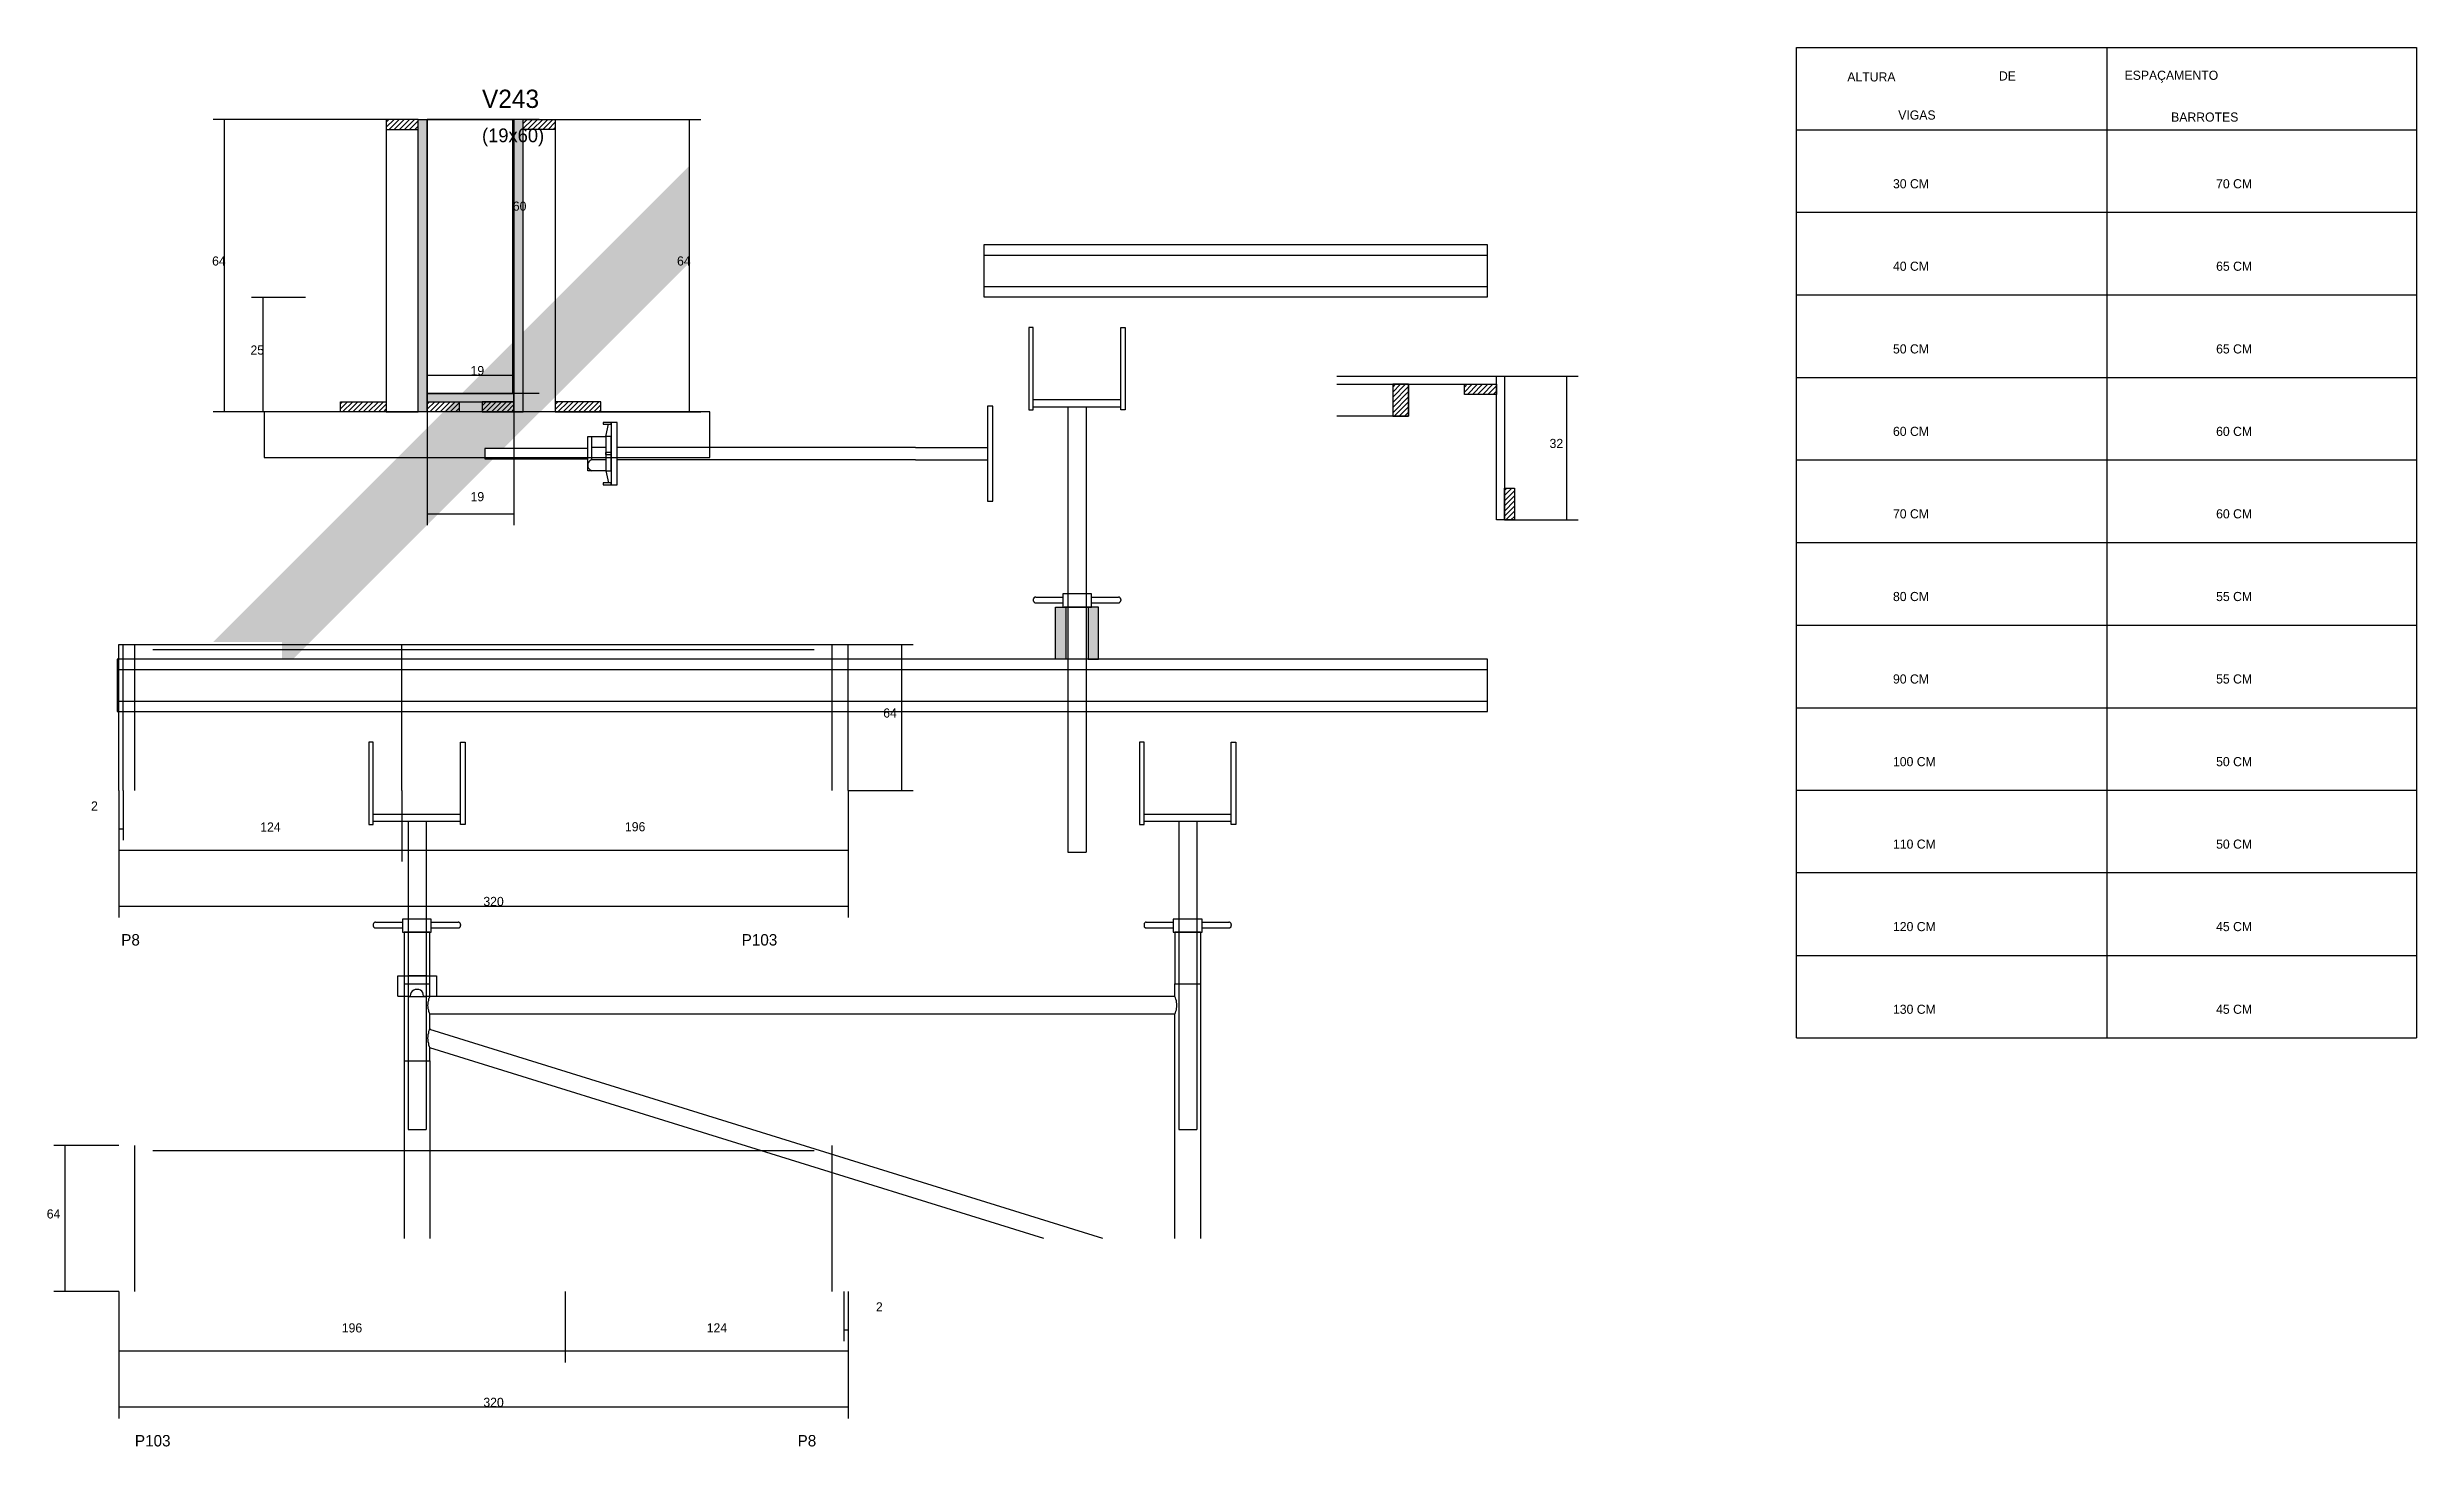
# Model space of a CAD drawing. Header units: metres. Extents: x -2848 to 21926, y -45195 to 1016.
# Drawn here: x 15810 to 16847, y -18181 to -17568 of the extents above; entities that cross this region are included whole.
import ezdxf

# ---------------------------------------------------------------- set-up
doc = ezdxf.new("R2010")
doc.units = ezdxf.units.M
for name, color, linetype in [('BARRA DE ANCORAGEM', 7, 'Continuous'), ('CONCRETO', 251, 'Continuous'), ('COTA', 4, 'Continuous'), ('Cota Seção (2x)', 4, 'Continuous'), ('Demarcação 2', 254, 'Continuous'), ('Escoras', 2, 'Continuous'), ('Forcador', 251, 'Continuous'), ('GARFOS', 7, 'Continuous'), ('Hachura', 253, 'Continuous'), ('Madeira', 126, 'Continuous'), ('NOMENCLATURA', 7, 'Continuous'), ('Painéis', 200, 'Continuous'), ('Perfil Metálico', 251, 'Continuous'), ('SARR_2.2x7', 40, 'Continuous'), ('Texto Seção', 7, 'Continuous')]:
    doc.layers.add(name, color=color, linetype=linetype)

msp = doc.modelspace()

# ---------------------------------------------------------------- texts
at = {"layer": 'COTA'}
for s, p in [('64', (15881.8, -17664)), ('64', (16085.4, -17664)), ('25', (15898.6, -17703)), ('32', (16467.5, -17743.9)), ('19', (15995, -17767.2)), ('64', (16175.7, -17861.9)), ('2', (15828.8, -17902.6)), ('196', (16062.6, -17911.7)), ('124', (15902.9, -17911.8)), ('320', (16000.6, -17944.4)), ('64', (15809.4, -18081.2)), ('2', (16172.5, -18121.9)), ('196', (15938.6, -18131.1)), ('124', (16098.4, -18131.1)), ('320', (16000.6, -18163.7))]:
    msp.add_text(s, height=4, dxfattribs=at).set_placement(p)
at = {"layer": 'Cota Seção (2x)'}
for s, p in [('60', (16013.5, -17640)), ('19', (15995, -17712))]:
    msp.add_text(s, height=4, dxfattribs=at).set_placement(p)
at = {"layer": 'GARFOS'}
for s, p in [('ALTURA   ', (16597.9, -17583.4)), ('DE', (16664.3, -17583)), ('ESPAÇAMENTO', (16719.3, -17582.7)), ('VIGAS', (16620.2, -17600.1)), ('BARROTES', (16739.7, -17601)), ('30 CM', (16617.9, -17630.2)), ('70 CM', (16759.4, -17630.2)), ('40 CM', (16617.9, -17666.3)), ('65 CM', (16759.4, -17666.3)), ('50 CM', (16617.9, -17702.5)), ('65 CM', (16759.4, -17702.5)), ('60 CM', (16617.9, -17738.6)), ('60 CM', (16759.4, -17738.6)), ('70 CM', (16617.9, -17774.7)), ('60 CM', (16759.4, -17774.7)), ('80 CM', (16617.9, -17810.9)), ('55 CM', (16759.4, -17810.9)), ('90 CM', (16617.9, -17847)), ('55 CM', (16759.4, -17847)), ('100 CM', (16617.9, -17883.2)), ('50 CM', (16759.4, -17883.2)), ('110 CM', (16617.9, -17919.3)), ('50 CM', (16759.4, -17919.3)), ('120 CM', (16617.9, -17955.4)), ('45 CM', (16759.4, -17955.4)), ('130 CM', (16617.9, -17991.6)), ('45 CM', (16759.4, -17991.6))]:
    msp.add_text(s, height=4, dxfattribs=at).set_placement(p)
at = {"layer": 'NOMENCLATURA'}
for s, p in [('P8', (15842, -17961.7)), ('P103', (16113.7, -17961.7)), ('P103', (15848, -18181)), ('P8', (16138.2, -18181))]:
    msp.add_text(s, height=5, dxfattribs=at).set_placement(p)
at = {"layer": 'Texto Seção'}
for s, height, p in [('V243', 8, (16000, -17595)), ('(19x60)', 6, (16000, -17610))]:
    msp.add_text(s, height=height, dxfattribs=at).set_placement(p)

# ---------------------------------------------------------------- hatches: boundary and pattern name
at = {"layer": 'Demarcação 2'}
h = msp.add_hatch(color=8, dxfattribs=at)
h.dxf.hatch_style = 1
h.paths.add_polyline_path([(16090.8, -17662.8), (16090.8, -17620.4), (15882.3, -17828.8), (15912.4, -17828.8), (15912.4, -17836.4), (15917.2, -17836.4), (16005, -17748.6), (16001.3, -17748.6), (16001.3, -17744.1), (16009.4, -17744.1)])
at = {"layer": 'Hachura'}
h = msp.add_hatch(dxfattribs=at)
h.set_pattern_fill('ANSI31', scale=0.5)
h.paths.add_polyline_path([(15972, -17604.4), (15972, -17600), (15972, -17600), (15958, -17600), (15958, -17600), (15958, -17604.4), (15958, -17604.4), (15972, -17604.4)])
h = msp.add_hatch(color=8, dxfattribs=at)
h.dxf.hatch_style = 1
h.paths.add_polyline_path([(15976, -17600), (15972, -17600), (15972, -17600), (15972, -17728), (15972, -17728), (15976, -17728), (15976, -17728), (15976, -17600)])
h = msp.add_hatch(color=8, dxfattribs=at)
h.dxf.hatch_style = 1
h.paths.add_polyline_path([(16018, -17600), (16014, -17600), (16014, -17600), (16014, -17728), (16014, -17728), (16018, -17728), (16018, -17728), (16018, -17600)])
h = msp.add_hatch(dxfattribs=at)
h.set_pattern_fill('ANSI31', scale=0.5)
h.paths.add_polyline_path([(16018, -17604.4), (16018, -17600), (16018, -17600), (16032, -17600), (16032, -17600), (16032, -17604.4), (16032, -17604.4), (16018, -17604.4)])
h = msp.add_hatch(color=8, dxfattribs=at)
h.dxf.hatch_style = 1
h.paths.add_polyline_path([(16014, -17723.6), (16014, -17720), (16014, -17720), (15976, -17720), (15976, -17720), (15976, -17723.6), (15976, -17723.6), (16014, -17723.6)])
h = msp.add_hatch(dxfattribs=at)
h.set_pattern_fill('ANSI31', scale=0.5)
h.paths.add_polyline_path([(16405.8, -17716), (16398.8, -17716), (16398.8, -17730), (16405.8, -17730)])
h = msp.add_hatch(dxfattribs=at)
h.set_pattern_fill('ANSI31', scale=0.5)
h.paths.add_polyline_path([(16430.2, -17716), (16430.2, -17720.4), (16430.2, -17720.4), (16444.2, -17720.4), (16444.2, -17720.4), (16444.2, -17716), (16444.2, -17716), (16430.2, -17716)])
h = msp.add_hatch(dxfattribs=at)
h.set_pattern_fill('ANSI31', scale=0.5)
h.paths.add_polyline_path([(15938, -17728), (15938, -17723.6), (15938, -17723.6), (15958, -17723.6), (15958, -17723.6), (15958, -17728), (15958, -17728), (15938, -17728)])
h = msp.add_hatch(dxfattribs=at)
h.set_pattern_fill('ANSI31', scale=0.5)
h.paths.add_polyline_path([(15976, -17728), (15976, -17723.6), (15976, -17723.6), (15990, -17723.6), (15990, -17723.6), (15990, -17728), (15990, -17728), (15976, -17728)])
h = msp.add_hatch(dxfattribs=at)
h.set_pattern_fill('ANSI31', scale=0.5)
h.paths.add_polyline_path([(16014, -17728), (16014, -17723.6), (16014, -17723.6), (16000, -17723.6), (16000, -17723.6), (16000, -17728), (16000, -17728), (16014, -17728)])
h = msp.add_hatch(dxfattribs=at)
h.set_pattern_fill('ANSI31', scale=0.5)
h.paths.add_polyline_path([(16052, -17728), (16052, -17723.6), (16052, -17723.6), (16032, -17723.6), (16032, -17723.6), (16032, -17728), (16032, -17728), (16052, -17728)])
h = msp.add_hatch(dxfattribs=at)
h.set_pattern_fill('ANSI31', scale=0.5)
h.paths.add_polyline_path([(16447.8, -17775.4), (16452.2, -17775.4), (16452.2, -17775.4), (16452.2, -17761.5), (16452.2, -17761.5), (16447.8, -17761.5), (16447.8, -17761.5), (16447.8, -17775.4)])
at = {"layer": 'Perfil Metálico'}
h = msp.add_hatch(color=8, dxfattribs=at)
h.dxf.hatch_style = 1
h.paths.add_polyline_path([(16251.1, -17836.4), (16255.6, -17836.4), (16255.6, -17813.6), (16251.1, -17813.6)])
h = msp.add_hatch(color=8, dxfattribs=at)
h.dxf.hatch_style = 1
h.paths.add_polyline_path([(16265.5, -17836.4), (16270, -17836.4), (16270, -17813.6), (16265.5, -17813.6)])

# ---------------------------------------------------------------- linework, layer by layer
at = {"layer": 'BARRA DE ANCORAGEM'}
for p, q in [((16054.2, -17738.8), (16055.4, -17733.5)), ((16056.5, -17732.7), (16056.5, -17760)), ((16046.4, -17750.9), (16046.3, -17751.4)), ((16046.3, -17751.4), (16046.4, -17752)), ((16046.5, -17750.4), (16046.4, -17750.9)), ((16046.4, -17752), (16046.5, -17752.5)), ((16046.8, -17749.9), (16046.5, -17750.4)), ((16047.2, -17749.5), (16046.8, -17749.9)), ((16047.6, -17749.2), (16047.2, -17749.5)), ((16048.1, -17749), (16047.6, -17749.2)), ((16090.8, -17743.7), (16059.2, -17743.7)), ((16090.8, -17749), (16059.2, -17749)), ((16189.8, -17743.7), (16090.8, -17743.7)), ((16189.8, -17749), (16090.8, -17749)), ((16189.8, -17743.7), (16221.3, -17743.7)), ((16189.8, -17749), (16221.3, -17749)), ((16046.5, -17752.5), (16046.8, -17752.9)), ((16046.8, -17752.9), (16047.2, -17753.3)), ((16047.2, -17753.3), (16047.6, -17753.6)), ((16047.6, -17753.6), (16048.1, -17753.9)), ((16054.2, -17753.9), (16055.4, -17759.2))]:
    msp.add_line(p, q, dxfattribs=at)
for points in [[(16223.7, -17767.2), (16223.7, -17725.5), (16221.3, -17725.5), (16221.3, -17767.2)], [(16056.5, -17732.7), (16053, -17732.7), (16053, -17733.5), (16056.5, -17733.5)], [(16056.5, -17738.8), (16054.2, -17738.8), (16054.2, -17753.9), (16056.5, -17753.9)], [(16059.2, -17760), (16059.2, -17732.7), (16056.5, -17732.7), (16056.5, -17760)], [(16046.3, -17744.1), (16001.3, -17744.1), (16001.3, -17748.6), (16046.3, -17748.6)], [(16056.5, -17759.2), (16053, -17759.2), (16053, -17760), (16056.5, -17760)]]:
    msp.add_lwpolyline(points, close=True, dxfattribs=at)
for points in [[(16054.2, -17753.9), (16046.3, -17753.9), (16046.3, -17738.8), (16054.2, -17738.8)], [(16054.2, -17743.7), (16048.1, -17743.7), (16048.1, -17738.8)], [(16054.2, -17749), (16048.1, -17749), (16048.1, -17743.7)], [(16054.2, -17746.8), (16056.5, -17746.8), (16056.5, -17745.9), (16054.2, -17745.9), (16054.2, -17746.8), (16054.2, -17745.9)]]:
    msp.add_lwpolyline(points, dxfattribs=at)
at = {"layer": 'CONCRETO'}
for points in [[(15976, -17600), (15976, -17600), (16014, -17600), (16014, -17628), (16014, -17628), (16014, -17720), (15976, -17720), (15976, -17600)], [(15976, -17720), (16014, -17720), (16014, -17600), (15976, -17600)]]:
    msp.add_lwpolyline(points, close=True, dxfattribs=at)
at = {"layer": 'COTA'}
for p, q in [((15958, -17600), (15882.3, -17600)), ((15887.3, -17728), (15887.3, -17600)), ((16032, -17600), (16095.9, -17600)), ((16090.9, -17728), (16090.9, -17600)), ((15922.7, -17678), (15899.1, -17678)), ((15904.1, -17728), (15904.1, -17678)), ((16447.8, -17712.4), (16480, -17712.4)), ((16475, -17775.4), (16475, -17712.4)), ((15942.4, -17728), (15882.3, -17728)), ((15922.7, -17728), (15899.1, -17728)), ((15976, -17728), (15976, -17777.7)), ((16014, -17728), (16014, -17777.7)), ((16047.6, -17728), (16095.9, -17728)), ((15976, -17772.7), (16014, -17772.7)), ((16447.8, -17775.4), (16480, -17775.4)), ((16160.4, -17829.9), (16188.8, -17829.9)), ((16183.8, -17893.9), (16183.8, -17829.9)), ((15840.9, -17893.9), (15840.9, -17924.9)), ((15840.9, -17893.9), (15840.9, -17949.4)), ((15840.9, -17893.9), (15840.9, -17915.6)), ((15842.9, -17893.9), (15842.9, -17915.6)), ((15964.9, -17893.9), (15964.9, -17924.9)), ((15964.9, -17893.9), (15964.9, -17924.9)), ((16160.4, -17893.9), (16160.4, -17924.9)), ((16160.4, -17893.9), (16160.4, -17949.4)), ((16160.4, -17893.9), (16188.8, -17893.9)), ((15840.9, -17910.6), (15842.9, -17910.6)), ((15840.9, -17919.9), (15964.9, -17919.9)), ((15964.9, -17919.9), (16160.4, -17919.9)), ((15840.9, -17944.4), (16160.4, -17944.4)), ((15840.9, -18049.2), (15812.5, -18049.2)), ((15817.5, -18113.2), (15817.5, -18049.2)), ((15840.9, -18113.2), (15812.5, -18113.2)), ((15840.9, -18113.2), (15840.9, -18144.2)), ((15840.9, -18113.2), (15840.9, -18168.7)), ((16036.4, -18113.2), (16036.4, -18144.2)), ((16036.4, -18113.2), (16036.4, -18144.2)), ((16158.4, -18113.2), (16158.4, -18134.9)), ((16160.4, -18113.2), (16160.4, -18144.2)), ((16160.4, -18113.2), (16160.4, -18168.7)), ((16160.4, -18113.2), (16160.4, -18134.9)), ((16158.4, -18129.9), (16160.4, -18129.9)), ((15840.9, -18139.2), (16036.4, -18139.2)), ((16036.4, -18139.2), (16160.4, -18139.2)), ((15840.9, -18163.7), (16160.4, -18163.7))]:
    msp.add_line(p, q, dxfattribs=at)
at = {"layer": 'Cota Seção (2x)'}
for p, q in [((16025, -17600), (16008.5, -17600)), ((16013.5, -17720), (16013.5, -17600)), ((15976, -17728), (15976, -17707)), ((16014, -17728), (16014, -17707)), ((15976, -17712), (16014, -17712)), ((16025, -17720), (16008.5, -17720))]:
    msp.add_line(p, q, dxfattribs=at)
at = {"layer": 'Escoras'}
for p, q in [((16266.2, -17813.6), (16254.9, -17813.6)), ((15965.9, -17955.9), (15965.9, -18090)), ((15977.1, -17955.9), (15965.9, -17955.9)), ((15977.1, -17978.4), (15977.1, -17955.9)), ((16314.6, -17955.9), (16303.4, -17955.9)), ((16303.4, -17955.9), (16303.4, -17978.4)), ((16314.6, -17955.9), (16314.6, -18090)), ((15963.1, -17975), (15980, -17975)), ((15963.1, -17983.8), (15963.1, -17975)), ((15965.9, -17978.4), (15977.1, -17978.4)), ((15975.5, -17975), (15967.6, -17975)), ((15977.1, -17984), (15977.1, -17978.4)), ((15980, -17975), (15980, -17983.8)), ((16303.4, -17978.4), (16314.6, -17978.4)), ((16303.4, -17984), (16303.4, -17978.4)), ((15963.1, -17983.8), (15968.6, -17983.8)), ((15975.5, -17984.1), (15967.6, -17984.1)), ((15968.7, -17983), (15968.6, -17983.8)), ((15969, -17982.3), (15968.7, -17983)), ((15969.4, -17981.7), (15969, -17982.3)), ((15970.1, -17981.3), (15969.4, -17981.7)), ((15970.8, -17981), (15970.1, -17981.3)), ((15971.5, -17980.9), (15970.8, -17981)), ((15972.3, -17981), (15971.5, -17980.9)), ((15973, -17981.3), (15972.3, -17981)), ((15973.6, -17981.7), (15973, -17981.3)), ((15974.1, -17982.3), (15973.6, -17981.7)), ((15974.3, -17983), (15974.1, -17982.3)), ((15974.4, -17983.8), (15974.3, -17983)), ((15974.4, -17983.8), (15980, -17983.8)), ((15976.3, -17987.2), (15976.2, -17987.9)), ((15976.2, -17987.9), (15976.3, -17988.5)), ((15976.5, -17985.9), (15976.3, -17986.5)), ((15976.3, -17986.5), (15976.3, -17987.2)), ((15976.3, -17988.5), (15976.3, -17989.2)), ((15976.3, -17989.2), (15976.5, -17989.8)), ((15976.6, -17985.2), (15976.5, -17985.9)), ((15976.5, -17989.8), (15976.6, -17990.5)), ((15976.9, -17984.6), (15976.6, -17985.2)), ((15976.6, -17990.5), (15976.9, -17991.1)), ((15977.1, -17984), (15976.9, -17984.6)), ((16303.4, -17984), (15977.1, -17984)), ((16303.7, -17984.6), (16303.4, -17984)), ((16303.9, -17985.2), (16303.7, -17984.6)), ((16303.7, -17991.1), (16303.9, -17990.5)), ((16304.1, -17985.9), (16303.9, -17985.2)), ((16303.9, -17990.5), (16304.1, -17989.8)), ((16304.2, -17986.5), (16304.1, -17985.9)), ((16304.1, -17989.8), (16304.2, -17989.2)), ((16304.3, -17987.2), (16304.2, -17986.5)), ((16304.2, -17989.2), (16304.3, -17988.5)), ((16304.3, -17987.9), (16304.3, -17987.2)), ((16304.3, -17988.5), (16304.3, -17987.9)), ((15976.5, -18000.1), (15976.3, -18000.8)), ((15976.3, -18000.8), (15976.3, -18001.6)), ((15976.6, -17999.4), (15976.5, -18000.1)), ((15976.9, -17998.7), (15976.6, -17999.4)), ((15976.9, -17991.1), (15977.1, -17991.7)), ((15977.1, -17998), (15976.9, -17998.7)), ((16303.4, -17991.7), (15977.1, -17991.7)), ((15977.1, -17998), (15977.1, -17991.7)), ((16271.9, -18090), (15977.1, -17998.5)), ((16303.4, -17991.7), (16303.7, -17991.1)), ((16303.4, -18090), (16303.4, -17991.7)), ((15976.3, -18001.6), (15976.2, -18002.3)), ((15976.2, -18002.3), (15976.3, -18003)), ((15976.3, -18003), (15976.3, -18003.7)), ((15976.3, -18003.7), (15976.5, -18004.5)), ((15976.5, -18004.5), (15976.6, -18005.2)), ((15976.6, -18005.2), (15976.9, -18005.9)), ((15976.9, -18005.9), (15977.1, -18006.5)), ((16246.1, -18090), (15977.1, -18006.5)), ((15977.1, -18012.2), (15977.1, -18006.5)), ((15965.9, -18012.2), (15977.1, -18012.2)), ((15977.1, -18012.2), (15977.1, -18090))]:
    msp.add_line(p, q, dxfattribs=at)
at = {"layer": 'Forcador'}
for p, q in [((16241.4, -17722.7), (16279.7, -17722.7)), ((16241.4, -17725.8), (16279.7, -17725.8)), ((16256.6, -17725.8), (16256.6, -17836.4)), ((16264.5, -17725.8), (16264.5, -17836.4)), ((16241.5, -17809.9), (16241.4, -17810)), ((16241.4, -17810), (16241.4, -17810.2)), ((16241.4, -17810.2), (16241.4, -17810.6)), ((16241.4, -17810.6), (16241.4, -17810.8)), ((16241.4, -17810.8), (16241.5, -17810.9)), ((16241.6, -17809.7), (16241.5, -17809.8)), ((16241.5, -17809.8), (16241.5, -17809.9)), ((16241.5, -17810.9), (16241.5, -17811)), ((16241.5, -17811), (16241.6, -17811.1)), ((16241.7, -17809.5), (16241.6, -17809.6)), ((16241.6, -17809.6), (16241.6, -17809.7)), ((16241.6, -17811.1), (16241.6, -17811.2)), ((16241.6, -17811.2), (16241.7, -17811.3)), ((16241.8, -17809.4), (16241.7, -17809.5)), ((16241.7, -17811.3), (16241.8, -17811.4)), ((16241.9, -17809.3), (16241.8, -17809.4)), ((16241.8, -17811.4), (16241.9, -17811.5)), ((16242.1, -17809.2), (16241.9, -17809.3)), ((16241.9, -17811.5), (16242.1, -17811.6)), ((16242.2, -17809.2), (16242.1, -17809.2)), ((16242.1, -17811.6), (16242.2, -17811.6)), ((16242.3, -17809.2), (16242.2, -17809.2)), ((16242.2, -17811.6), (16242.3, -17811.6)), ((16242.5, -17809.2), (16242.3, -17809.2)), ((16242.3, -17811.6), (16242.5, -17811.6)), ((16242.5, -17809.2), (16254.3, -17809.2)), ((16242.5, -17811.6), (16254.3, -17811.6)), ((16266.9, -17809.2), (16278.7, -17809.2)), ((16266.9, -17811.6), (16278.7, -17811.6)), ((16278.8, -17809.2), (16278.7, -17809.2)), ((16278.7, -17811.6), (16278.8, -17811.6)), ((16278.9, -17809.2), (16278.8, -17809.2)), ((16278.8, -17811.6), (16278.9, -17811.6)), ((16279.1, -17809.2), (16278.9, -17809.2)), ((16278.9, -17811.6), (16279.1, -17811.6)), ((16279.2, -17809.3), (16279.1, -17809.2)), ((16279.1, -17811.6), (16279.2, -17811.5)), ((16279.3, -17809.4), (16279.2, -17809.3)), ((16279.2, -17811.5), (16279.3, -17811.4)), ((16279.4, -17809.5), (16279.3, -17809.4)), ((16279.3, -17811.4), (16279.4, -17811.3)), ((16279.5, -17809.6), (16279.4, -17809.5)), ((16279.4, -17811.3), (16279.5, -17811.2)), ((16279.6, -17809.7), (16279.5, -17809.6)), ((16279.5, -17811.2), (16279.6, -17811.1)), ((16279.6, -17809.8), (16279.6, -17809.7)), ((16279.7, -17809.9), (16279.6, -17809.8)), ((16279.6, -17811), (16279.7, -17810.9)), ((16279.6, -17811.1), (16279.6, -17811)), ((16279.7, -17810), (16279.7, -17809.9)), ((16279.7, -17810.2), (16279.7, -17810)), ((16279.7, -17810.2), (16279.7, -17810.6)), ((16279.7, -17810.8), (16279.7, -17810.6)), ((16279.7, -17810.9), (16279.7, -17810.8)), ((16256.6, -17836.4), (16256.6, -17859.2)), ((16264.5, -17836.4), (16264.5, -17859.2)), ((16256.6, -17859.2), (16256.6, -17920.8)), ((16264.5, -17859.2), (16264.5, -17920.8)), ((15952.4, -17904.2), (15990.6, -17904.2)), ((15952.4, -17907.3), (15990.6, -17907.3)), ((15967.6, -17907.3), (15967.6, -18042.3)), ((15975.5, -17907.3), (15975.5, -18042.3)), ((16289.9, -17904.2), (16328.1, -17904.2)), ((16289.9, -17907.3), (16328.1, -17907.3)), ((16305.1, -17907.3), (16305.1, -18042.3)), ((16313, -17907.3), (16313, -18042.3)), ((16256.6, -17920.8), (16264.5, -17920.8)), ((15952.5, -17952.1), (15952.4, -17952.3)), ((15952.4, -17952.3), (15952.4, -17952.4)), ((15952.4, -17952.4), (15952.4, -17952.5)), ((15952.4, -17952.5), (15952.4, -17953)), ((15952.4, -17953), (15952.4, -17953.1)), ((15952.4, -17953.1), (15952.4, -17953.2)), ((15952.4, -17953.2), (15952.5, -17953.4)), ((15952.6, -17951.9), (15952.5, -17952)), ((15952.5, -17952), (15952.5, -17952.1)), ((15952.5, -17953.4), (15952.5, -17953.5)), ((15952.5, -17953.5), (15952.6, -17953.6)), ((15952.7, -17951.8), (15952.6, -17951.9)), ((15952.6, -17953.6), (15952.7, -17953.7)), ((15952.8, -17951.7), (15952.7, -17951.8)), ((15952.7, -17953.7), (15952.8, -17953.8)), ((15952.9, -17951.6), (15952.8, -17951.7)), ((15952.8, -17953.8), (15952.9, -17953.9)), ((15953, -17951.6), (15952.9, -17951.6)), ((15952.9, -17953.9), (15953, -17953.9)), ((15953.1, -17951.5), (15953, -17951.6)), ((15953, -17953.9), (15953.1, -17954)), ((15953.3, -17951.5), (15953.1, -17951.5)), ((15953.1, -17954), (15953.3, -17954)), ((15953.4, -17951.5), (15953.3, -17951.5)), ((15953.3, -17954), (15953.4, -17954)), ((15953.4, -17951.5), (15965.2, -17951.5)), ((15953.4, -17954), (15965.2, -17954)), ((15977.8, -17951.5), (15989.6, -17951.5)), ((15977.8, -17954), (15989.6, -17954)), ((15989.8, -17951.5), (15989.6, -17951.5)), ((15989.6, -17954), (15989.8, -17954)), ((15989.9, -17951.5), (15989.8, -17951.5)), ((15989.8, -17954), (15989.9, -17954)), ((15990, -17951.6), (15989.9, -17951.5)), ((15989.9, -17954), (15990, -17953.9)), ((15990.1, -17951.6), (15990, -17951.6)), ((15990, -17953.9), (15990.1, -17953.9)), ((15990.2, -17951.7), (15990.1, -17951.6)), ((15990.1, -17953.9), (15990.2, -17953.8)), ((15990.3, -17951.8), (15990.2, -17951.7)), ((15990.2, -17953.8), (15990.3, -17953.7)), ((15990.4, -17951.9), (15990.3, -17951.8)), ((15990.3, -17953.7), (15990.4, -17953.6)), ((15990.5, -17952), (15990.4, -17951.9)), ((15990.4, -17953.6), (15990.5, -17953.5)), ((15990.6, -17952.1), (15990.5, -17952)), ((15990.5, -17953.5), (15990.6, -17953.4)), ((15990.6, -17952.3), (15990.6, -17952.1)), ((15990.6, -17952.4), (15990.6, -17952.3)), ((15990.6, -17952.5), (15990.6, -17952.4)), ((15990.6, -17952.5), (15990.6, -17953)), ((15990.6, -17953.1), (15990.6, -17953)), ((15990.6, -17953.2), (15990.6, -17953.1)), ((15990.6, -17953.4), (15990.6, -17953.2)), ((16290, -17952.1), (16289.9, -17952.3)), ((16289.9, -17952.3), (16289.9, -17952.4)), ((16289.9, -17952.4), (16289.9, -17952.5)), ((16289.9, -17952.5), (16289.9, -17953)), ((16289.9, -17953), (16289.9, -17953.1)), ((16289.9, -17953.1), (16289.9, -17953.2)), ((16289.9, -17953.2), (16290, -17953.4)), ((16290.1, -17951.9), (16290, -17952)), ((16290, -17952), (16290, -17952.1)), ((16290, -17953.4), (16290, -17953.5)), ((16290, -17953.5), (16290.1, -17953.6)), ((16290.2, -17951.8), (16290.1, -17951.9)), ((16290.1, -17953.6), (16290.2, -17953.7)), ((16290.3, -17951.7), (16290.2, -17951.8)), ((16290.2, -17953.7), (16290.3, -17953.8)), ((16290.4, -17951.6), (16290.3, -17951.7)), ((16290.3, -17953.8), (16290.4, -17953.9)), ((16290.5, -17951.6), (16290.4, -17951.6)), ((16290.4, -17953.9), (16290.5, -17953.9)), ((16290.6, -17951.5), (16290.5, -17951.6)), ((16290.5, -17953.9), (16290.6, -17954)), ((16290.8, -17951.5), (16290.6, -17951.5)), ((16290.6, -17954), (16290.8, -17954)), ((16290.9, -17951.5), (16290.8, -17951.5)), ((16290.8, -17954), (16290.9, -17954)), ((16290.9, -17951.5), (16302.7, -17951.5)), ((16290.9, -17954), (16302.7, -17954)), ((16315.3, -17951.5), (16327.1, -17951.5)), ((16315.3, -17954), (16327.1, -17954)), ((16327.3, -17951.5), (16327.1, -17951.5)), ((16327.1, -17954), (16327.3, -17954)), ((16327.4, -17951.5), (16327.3, -17951.5)), ((16327.3, -17954), (16327.4, -17954)), ((16327.5, -17951.6), (16327.4, -17951.5)), ((16327.4, -17954), (16327.5, -17953.9)), ((16327.6, -17951.6), (16327.5, -17951.6)), ((16327.5, -17953.9), (16327.6, -17953.9)), ((16327.7, -17951.7), (16327.6, -17951.6)), ((16327.6, -17953.9), (16327.7, -17953.8)), ((16327.8, -17951.8), (16327.7, -17951.7)), ((16327.7, -17953.8), (16327.8, -17953.7)), ((16327.9, -17951.9), (16327.8, -17951.8)), ((16327.8, -17953.7), (16327.9, -17953.6)), ((16328, -17952), (16327.9, -17951.9)), ((16327.9, -17953.6), (16328, -17953.5)), ((16328.1, -17952.1), (16328, -17952)), ((16328, -17953.5), (16328.1, -17953.4)), ((16328.1, -17952.3), (16328.1, -17952.1)), ((16328.1, -17952.4), (16328.1, -17952.3)), ((16328.1, -17952.5), (16328.1, -17952.4)), ((16328.1, -17952.5), (16328.1, -17953)), ((16328.1, -17953.1), (16328.1, -17953)), ((16328.1, -17953.2), (16328.1, -17953.1)), ((16328.1, -17953.4), (16328.1, -17953.2)), ((15967.6, -18042.3), (15975.5, -18042.3)), ((16305.1, -18042.3), (16313, -18042.3))]:
    msp.add_line(p, q, dxfattribs=at)
for points in [[(16239.5, -17691.2), (16239.5, -17727.2), (16241.4, -17727.2), (16241.4, -17691.2)], [(16281.6, -17691.2), (16281.6, -17727.2), (16279.7, -17727.2), (16279.7, -17691.2)], [(16254.3, -17807.7), (16254.3, -17813.6), (16266.9, -17813.6), (16266.9, -17807.7)], [(15950.5, -17872.7), (15950.5, -17908.7), (15952.4, -17908.7), (15952.4, -17872.7)], [(15992.6, -17872.7), (15992.6, -17908.7), (15990.6, -17908.7), (15990.6, -17872.7)], [(16288, -17872.7), (16288, -17908.7), (16289.9, -17908.7), (16289.9, -17872.7)], [(16330.1, -17872.7), (16330.1, -17908.7), (16328.1, -17908.7), (16328.1, -17872.7)], [(15965.2, -17950.1), (15965.2, -17955.9), (15977.8, -17955.9), (15977.8, -17950.1)], [(16302.7, -17950.1), (16302.7, -17955.9), (16315.3, -17955.9), (16315.3, -17950.1)]]:
    msp.add_lwpolyline(points, close=True, dxfattribs=at)
at = {"layer": 'GARFOS'}
for p, q in [((16575.7, -18002.1), (16575.7, -17568.5)), ((16575.7, -17568.5), (16847.2, -17568.5)), ((16711.5, -17568.5), (16711.5, -18002.1)), ((16847.2, -17568.5), (16847.2, -18002.1)), ((16575.7, -17604.6), (16847.2, -17604.6)), ((16575.7, -17604.6), (16847.2, -17604.6)), ((16575.7, -17640.7), (16847.2, -17640.7)), ((16575.7, -17676.9), (16847.2, -17676.9)), ((16575.7, -17713), (16847.2, -17713)), ((16575.7, -17749.1), (16847.2, -17749.1)), ((16575.7, -17785.3), (16847.2, -17785.3)), ((16575.7, -17821.4), (16847.2, -17821.4)), ((16575.7, -17857.6), (16847.2, -17857.6)), ((16575.7, -17893.7), (16847.2, -17893.7)), ((16575.7, -17929.8), (16847.2, -17929.8)), ((16575.7, -17966), (16847.2, -17966)), ((16575.7, -18002.1), (16847.2, -18002.1))]:
    msp.add_line(p, q, dxfattribs=at)
at = {"layer": 'Madeira'}
for points in [[(15972, -17604.4), (15972, -17600), (15958, -17600), (15958, -17604.4)], [(15972, -17600), (15958, -17600), (15958, -17728), (15972, -17728)], [(16018, -17604.4), (16018, -17600), (16032, -17600), (16032, -17604.4)], [(16018, -17600), (16032, -17600), (16032, -17728), (16018, -17728)], [(16405.8, -17730), (16405.8, -17716), (16398.8, -17716), (16398.8, -17730)], [(16430.2, -17716), (16444.2, -17716), (16444.2, -17720.4), (16430.2, -17720.4)], [(15904.6, -17748), (16099.7, -17748), (16099.7, -17728), (15904.6, -17728)], [(15938, -17728), (15938, -17723.6), (15958, -17723.6), (15958, -17728)], [(15976, -17728), (15976, -17723.6), (15990, -17723.6), (15990, -17728)], [(16014, -17728), (16014, -17723.6), (16000, -17723.6), (16000, -17728)], [(16052, -17728), (16052, -17723.6), (16032, -17723.6), (16032, -17728)], [(16447.8, -17775.4), (16447.8, -17761.5), (16452.2, -17761.5), (16452.2, -17775.4)]]:
    msp.add_lwpolyline(points, close=True, dxfattribs=at)
msp.add_lwpolyline([(16405.8, -17716), (16405.8, -17730), (16374.4, -17730)], dxfattribs=at)
at = {"layer": 'Painéis'}
for p, q in [((15976, -17728), (15976, -17600)), ((16014, -17728), (16014, -17600)), ((15976, -17720), (16014, -17720)), ((15976, -17723.6), (15976, -17720)), ((16014, -17723.6), (16014, -17720)), ((16374.3, -17712.4), (16444.2, -17712.4)), ((16374.4, -17716), (16444.2, -17716)), ((15840.9, -17829.9), (16160.4, -17829.9)), ((15840.9, -17893.9), (15840.9, -17829.9)), ((15842.9, -17893.9), (15842.9, -17829.9)), ((15964.9, -17893.9), (15964.9, -17829.9)), ((16160.4, -17893.9), (16160.4, -17829.9))]:
    msp.add_line(p, q, dxfattribs=at)
for points in [[(15972, -17600), (15976, -17600), (15976, -17728), (15972, -17728)], [(16018, -17600), (16014, -17600), (16014, -17728), (16018, -17728)], [(16014, -17723.6), (16014, -17720), (15976, -17720), (15976, -17723.6)], [(16444.2, -17712.4), (16447.8, -17712.4), (16447.8, -17775.4), (16444.2, -17775.4)]]:
    msp.add_lwpolyline(points, close=True, dxfattribs=at)
at = {"layer": 'Perfil Metálico'}
for p, q in [((16219.8, -17659.4), (16440.3, -17659.4)), ((16219.8, -17673.2), (16440.3, -17673.2)), ((15840.3, -17840.9), (16440.3, -17840.9)), ((15840.3, -17854.7), (16440.3, -17854.7))]:
    msp.add_line(p, q, dxfattribs=at)
for points in [[(16219.8, -17677.7), (16440.3, -17677.7), (16440.3, -17654.9), (16219.8, -17654.9)], [(16255.6, -17836.4), (16251.1, -17836.4), (16251.1, -17813.6), (16255.6, -17813.6)], [(16265.5, -17836.4), (16270, -17836.4), (16270, -17813.6), (16265.5, -17813.6)], [(15840.3, -17859.2), (16440.3, -17859.2), (16440.3, -17836.4), (15840.3, -17836.4)]]:
    msp.add_lwpolyline(points, close=True, dxfattribs=at)
at = {"layer": 'SARR_2.2x7'}
for p, q in [((15847.9, -17893.9), (15847.9, -17829.9)), ((15855.9, -17832.1), (15964.9, -17832.1)), ((15964.9, -17832.1), (16145.4, -17832.1)), ((16153.4, -17893.9), (16153.4, -17829.9)), ((15847.9, -18113.2), (15847.9, -18049.2)), ((15855.9, -18051.4), (16036.4, -18051.4)), ((16036.4, -18051.4), (16145.4, -18051.4)), ((16153.4, -18113.2), (16153.4, -18049.2))]:
    msp.add_line(p, q, dxfattribs=at)

msp.set_redraw_order([(e.dxf.handle, doc.entitydb.next_handle()) for e in msp.query("TEXT MTEXT ATTDEF DIMENSION ARC_DIMENSION")])  # texts and dimensions are drawn at this point

doc.saveas('drawing.dxf')
